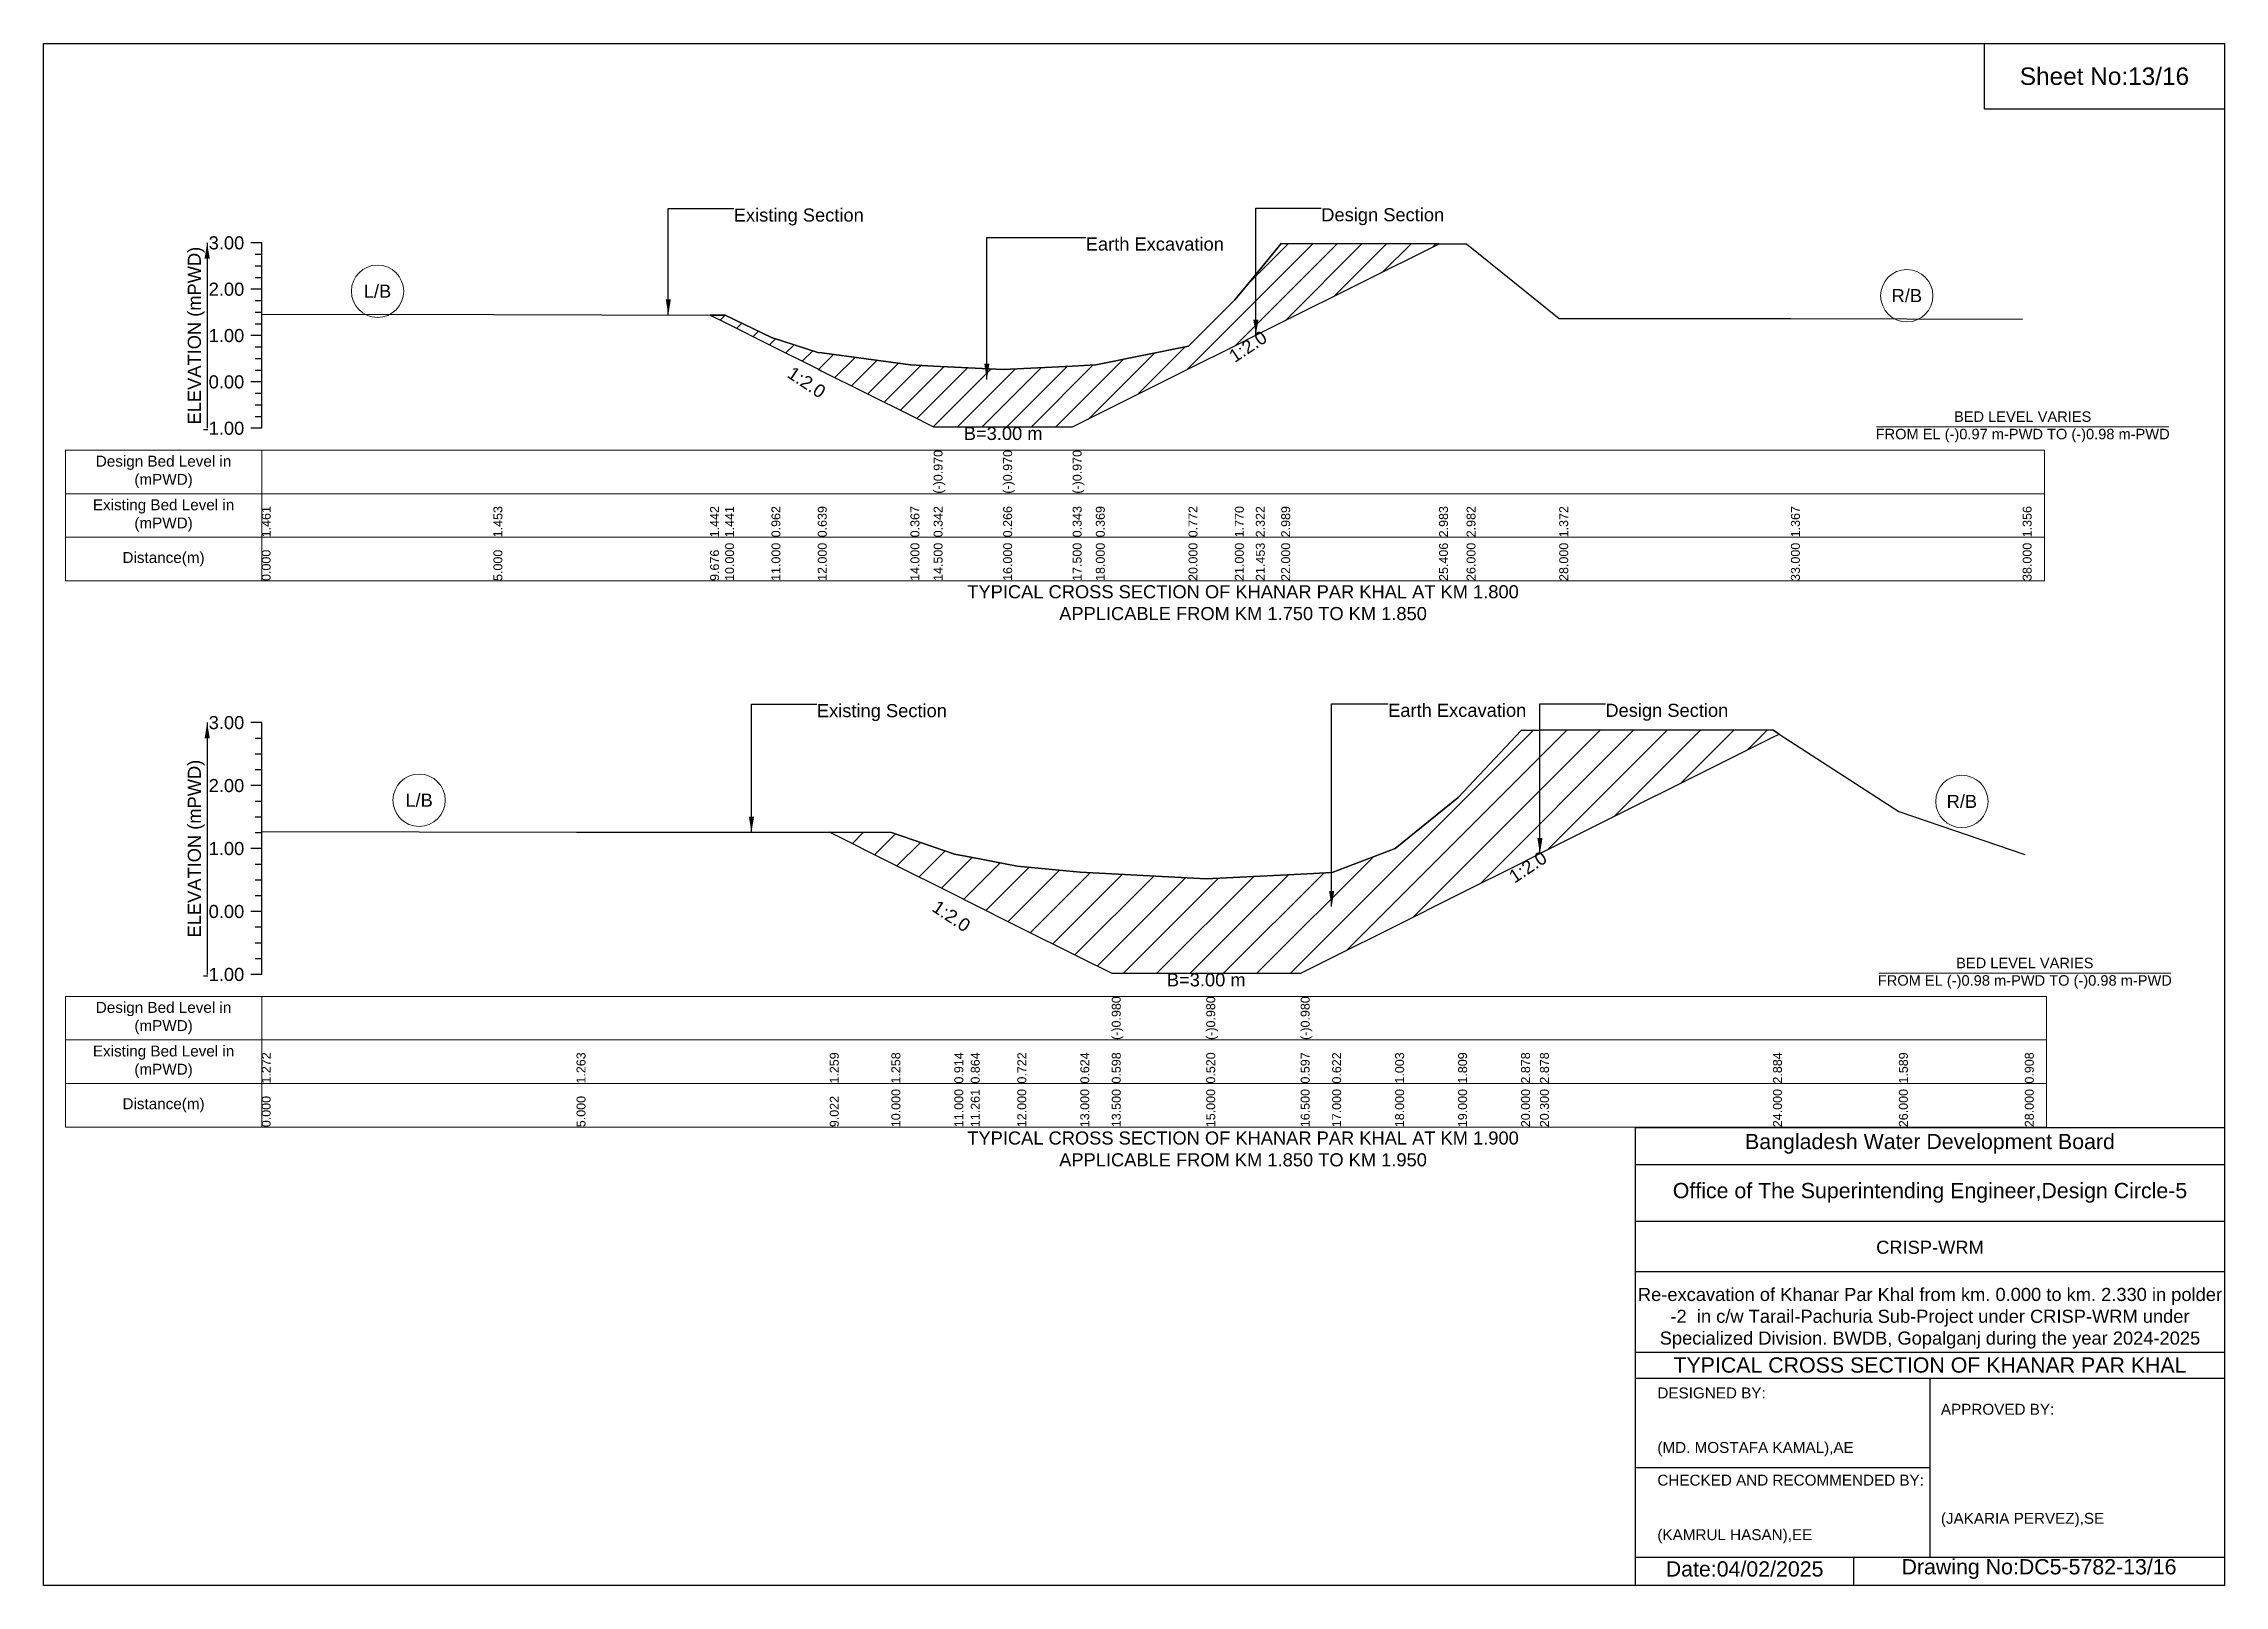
# Model space of a CAD drawing. Header units: inches. Extents: x 91000 to 268000, y -5656 to 7228.
# Drawn here: x 220000 to 228000, y -5656 to 0 of the extents above; entities that cross this region are included whole.
import ezdxf

# ---------------------------------------------------------------- set-up
doc = ezdxf.new("R2010")
doc.units = ezdxf.units.IN
doc.header["$LTSCALE"] = 7
doc.header["$MEASUREMENT"] = 0
for name, color, linetype, lineweight in [('Cross section Data Border', 7, 'Continuous', 9), ('Cross Section Labels', 7, 'Continuous', 9), ('Existing_Bed_Level for Xsection', 7, 'Continuous', 25)]:
    doc.layers.add(name, color=color, linetype=linetype, lineweight=lineweight)
doc.styles.get("Standard").update_dxf_attribs({"font": 'arial.ttf'})
doc.dimstyles.get("Standard").update_dxf_attribs({"dimtxt": 0.18, "dimasz": 0.18, "dimexe": 0.18, "dimexo": 0.0625, "dimgap": 0.09, "dimtad": 0, "dimtih": 1, "dimtoh": 1, "dimdec": 4, "dimzin": 0, "dimdsep": 46, "dimtxsty": 'Standard', "dimcen": 0.09, "dimadec": 0, "dimazin": 0, "dimtfac": 1, "dimtdec": 4, "dimtofl": 0, "dimtmove": 0, "dimatfit": 3, "dimfxl": 1, "dimtolj": 1, "dimtzin": 0, "dimarcsym": 0})

msp = doc.modelspace()

# ---------------------------------------------------------------- texts
at = {"attachment_point": 5}
for s, insert, char_height in [('Sheet No:13/16', (227560, -120), 64), ('Bangladesh Water Development Board', (226920, -4036), 56), ('Office of The Superintending Engineer,Design Circle-5', (226920, -4216), 56)]:
    msp.add_mtext(s, dxfattribs=dict(at, insert=insert, char_height=char_height))
for s, insert, char_height, width, attachment_point in [('CRISP-WRM', (226920, -4416), 48, 2240, 5), ('Re-excavation of Khanar Par Khal from km. 0.000 to km. 2.330 in polder -2  in c/w Tarail-Pachuria Sub-Project under CRISP-WRM under Specialized Division. BWDB, Gopalganj during the year 2024-2025', (226920, -4676), 48, 2160, 5), ('TYPICAL CROSS SECTION OF KHANAR PAR KHAL', (226920, -4848), 56, 2240, 5), ('DESIGNED BY:^J^J^J(MD. MOSTAFA KAMAL),AE', (225920, -5056), 40, 1120, 4), ('APPROVED BY:^J^J^J^J^J^J(JAKARIA PERVEZ),SE', (226960, -5216), 40, 1120, 4), ('CHECKED AND RECOMMENDED BY:^J^J^J(KAMRUL HASAN),EE', (225920, -5376), 40, 1120, 4), ('Date:04/02/2025', (226240, -5596), 56, 1120, 5), ('Drawing No:DC5-5782-13/16', (227320, -5596), 56, 1760, 5)]:
    msp.add_mtext(s, dxfattribs=dict(insert=insert, char_height=char_height, width=width, attachment_point=attachment_point))
at = {"layer": 'Cross section Data Border', "char_height": 40, "width": 640, "attachment_point": 5}
for s, insert in [('Design Bed Level in (mPWD)', (220440, -1571.2)), ('Existing Bed Level in (mPWD)', (220440, -1731.2)), ('Distance(m)', (220440, -1891.2)), ('Design Bed Level in (mPWD)', (220440, -3575.1)), ('Existing Bed Level in (mPWD)', (220440, -3735.1)), ('Distance(m)', (220440, -3895.1))]:
    msp.add_mtext(s, dxfattribs=dict(at, insert=insert))
at = {"layer": 'Cross Section Labels'}
for s, insert, char_height, attachment_point in [('Existing Section', (222531.7, -604.9), 48, 1), ('Design Section', (224687, -603.7), 48, 1), ('Earth Excavation', (223822.9, -711.2), 48, 1), ('L/B', (221225, -908.5), 48, 5), ('R/B', (226835, -924.8), 48, 5), ('BED LEVEL VARIES ^JFROM EL (-)0.97 m-PWD TO (-)0.98 m-PWD', (227260, -1406.1), 38.4, 5), ('B=3.00 m', (223520, -1406.1), 48, 2), ('TYPICAL CROSS SECTION OF KHANAR PAR KHAL AT KM 1.800^JAPPLICABLE FROM KM 1.750 TO KM 1.850', (224400, -2051.2), 48, 5), ('Existing Section', (222836.7, -2423), 48, 1), ('Earth Excavation', (224932.3, -2421.8), 48, 1), ('Design Section', (225729.2, -2421.8), 48, 1), ('L/B', (221377.5, -2775.8), 48, 5), ('R/B', (227037, -2780.2), 48, 5), ('BED LEVEL VARIES ^JFROM EL (-)0.98 m-PWD TO (-)0.98 m-PWD', (227268, -3410.5), 38.4, 5), ('B=3.00 m', (224265, -3410.5), 48, 2), ('TYPICAL CROSS SECTION OF KHANAR PAR KHAL AT KM 1.900^JAPPLICABLE FROM KM 1.850 TO KM 1.950', (224400, -4055.1), 48, 5)]:
    msp.add_mtext(s, dxfattribs=dict(at, insert=insert, char_height=char_height, attachment_point=attachment_point))
at = {"layer": 'Cross Section Labels', "char_height": 48, "attachment_point": 2}
for insert, rotation in [((224404.5, -1091.4), 33.69007), ((222812.5, -1222.4), 326.30993), ((225431.5, -3000.5), 33.69007), ((223343.5, -3180.8), 326.30993)]:
    msp.add_mtext('1:2.0', dxfattribs=dict(at, insert=insert, rotation=rotation))
at = {"layer": 'Existing_Bed_Level for Xsection', "char_height": 48, "attachment_point": 6}
for s, insert in [('3.00', (220736, -731.2)), ('2.00', (220736, -901.2)), ('1.00', (220736, -1071.2)), ('0.00', (220736, -1241.2)), ('-1.00', (220736, -1411.2)), ('3.00', (220736, -2491.1)), ('2.00', (220736, -2722.1)), ('1.00', (220736, -2953.1)), ('0.00', (220736, -3184.1)), ('-1.00', (220736, -3415.1))]:
    msp.add_mtext(s, dxfattribs=dict(at, insert=insert))
at = {"layer": 'Existing_Bed_Level for Xsection', "rotation": 90}
for s, insert, char_height, attachment_point in [('ELEVATION (mPWD)', (220560, -1071.2), 48, 5), ('(-)0.970', (223265, -1651.2), 32.8, 1), ('(-)0.970', (223520, -1651.2), 32.8, 1), ('(-)0.970', (223775, -1651.2), 32.8, 1), ('1.461', (220800, -1811.2), 32.8, 1), ('1.453', (221650, -1811.2), 32.8, 1), ('1.442', (222445, -1811.2), 32.8, 1), ('1.441', (222500, -1811.2), 32.8, 1), ('0.962', (222670, -1811.2), 32.8, 1), ('0.639', (222840, -1811.2), 32.8, 1), ('0.367', (223180, -1811.2), 32.8, 1), ('0.342', (223265, -1811.2), 32.8, 1), ('0.266', (223520, -1811.2), 32.8, 1), ('0.343', (223775, -1811.2), 32.8, 1), ('0.369', (223860, -1811.2), 32.8, 1), ('0.772', (224200, -1811.2), 32.8, 1), ('1.770', (224370, -1811.2), 32.8, 1), ('2.322', (224447, -1811.2), 32.8, 1), ('2.989', (224540, -1811.2), 32.8, 1), ('2.983', (225119, -1811.2), 32.8, 1), ('2.982', (225220, -1811.2), 32.8, 1), ('1.372', (225560, -1811.2), 32.8, 1), ('1.367', (226410, -1811.2), 32.8, 1), ('1.356', (227260, -1811.2), 32.8, 1), ('10.000', (222500, -1971.2), 32.8, 1), ('11.000', (222670, -1971.2), 32.8, 1), ('12.000', (222840, -1971.2), 32.8, 1), ('14.000', (223180, -1971.2), 32.8, 1), ('14.500', (223265, -1971.2), 32.8, 1), ('16.000', (223520, -1971.2), 32.8, 1), ('17.500', (223775, -1971.2), 32.8, 1), ('18.000', (223860, -1971.2), 32.8, 1), ('20.000', (224200, -1971.2), 32.8, 1), ('21.000', (224370, -1971.2), 32.8, 1), ('21.453', (224447, -1971.2), 32.8, 1), ('22.000', (224540, -1971.2), 32.8, 1), ('25.406', (225119, -1971.2), 32.8, 1), ('26.000', (225220, -1971.2), 32.8, 1), ('28.000', (225560, -1971.2), 32.8, 1), ('33.000', (226410, -1971.2), 32.8, 1), ('38.000', (227260, -1971.2), 32.8, 1), ('0.000', (220800, -1971.2), 32.8, 1), ('5.000', (221650, -1971.2), 32.8, 1), ('9.676', (222445, -1971.2), 32.8, 1), ('ELEVATION (mPWD)', (220560, -2953.1), 48, 5), ('(-)0.980', (223918.5, -3655.1), 32.8, 1), ('(-)0.980', (224265, -3655.1), 32.8, 1), ('(-)0.980', (224611.5, -3655.1), 32.8, 1), ('1.272', (220800, -3815.1), 32.8, 1), ('1.263', (221955, -3815.1), 32.8, 1), ('1.259', (222884.1, -3815.1), 32.8, 1), ('1.258', (223110, -3815.1), 32.8, 1), ('0.914', (223341, -3815.1), 32.8, 1), ('0.864', (223401.3, -3815.1), 32.8, 1), ('0.722', (223572, -3815.1), 32.8, 1), ('0.624', (223803, -3815.1), 32.8, 1), ('0.598', (223918.5, -3815.1), 32.8, 1), ('0.520', (224265, -3815.1), 32.8, 1), ('0.597', (224611.5, -3815.1), 32.8, 1), ('0.622', (224727, -3815.1), 32.8, 1), ('1.003', (224958, -3815.1), 32.8, 1), ('1.809', (225189, -3815.1), 32.8, 1), ('2.878', (225420, -3815.1), 32.8, 1), ('2.878', (225489.2, -3815.1), 32.8, 1), ('2.884', (226344, -3815.1), 32.8, 1), ('1.589', (226806, -3815.1), 32.8, 1), ('0.908', (227268, -3815.1), 32.8, 1), ('10.000', (223110, -3975.1), 32.8, 1), ('11.000', (223341, -3975.1), 32.8, 1), ('11.261', (223401.3, -3975.1), 32.8, 1), ('12.000', (223572, -3975.1), 32.8, 1), ('13.000', (223803, -3975.1), 32.8, 1), ('13.500', (223918.5, -3975.1), 32.8, 1), ('15.000', (224265, -3975.1), 32.8, 1), ('16.500', (224611.5, -3975.1), 32.8, 1), ('17.000', (224727, -3975.1), 32.8, 1), ('18.000', (224958, -3975.1), 32.8, 1), ('19.000', (225189, -3975.1), 32.8, 1), ('20.000', (225420, -3975.1), 32.8, 1), ('20.300', (225489.2, -3975.1), 32.8, 1), ('24.000', (226344, -3975.1), 32.8, 1), ('26.000', (226806, -3975.1), 32.8, 1), ('28.000', (227268, -3975.1), 32.8, 1), ('0.000', (220800, -3975.1), 32.8, 1), ('5.000', (221955, -3975.1), 32.8, 1), ('9.022', (222884.1, -3975.1), 32.8, 1)]:
    msp.add_mtext(s, dxfattribs=dict(at, insert=insert, char_height=char_height, attachment_point=attachment_point))

# ---------------------------------------------------------------- hatches: boundary and pattern name
at = {"layer": 'Existing_Bed_Level for Xsection'}
h = msp.add_hatch(dxfattribs=at)
h.set_pattern_fill('ANSI31', color=256, scale=510, style=0)
h.paths.add_polyline_path([(222445, -996.1), (222500, -1023.6), (222670, -1108.6), (222840, -1193.6), (222855, -1201.1), (223180, -1363.6), (223265, -1406.1), (223520, -1406.1), (223775, -1406.1), (223860, -1363.6), (224200, -1193.6), (224370, -1108.6), (224447, -1070.1), (224540, -1023.6), (225119, -734.1), (224540, -733.1), (224447, -846.4), (224370, -940.3), (224200, -1110), (223860, -1178.5), (223775, -1182.9), (223520, -1196), (223265, -1183.1), (223180, -1178.8), (222855, -1134.6), (222840, -1132.6), (222670, -1077.7), (222500, -996.2)])
h = msp.add_hatch(dxfattribs=at)
h.set_pattern_fill('ANSI31', color=256, scale=693, style=0)
h.paths.add_polyline_path([(222884.1, -2893.3), (223110, -3006.2), (223341, -3121.8), (223401.3, -3151.9), (223572, -3237.2), (223803, -3352.8), (223918.5, -3410.5), (224265, -3410.5), (224611.5, -3410.5), (224727, -3352.8), (224958, -3237.2), (225189, -3121.8), (225420, -3006.2), (225489.2, -2971.6), (226344, -2544.2), (226366.9, -2532.8), (226344, -2517.9), (225489.2, -2519.2), (225420, -2519.3), (225189, -2766.2), (224958, -2952.4), (224727, -3040.4), (224611.5, -3046.3), (224265, -3064), (223918.5, -3046), (223803, -3040), (223572, -3017.3), (223401.3, -2984.6), (223341, -2973), (223110, -2893.5)])

# ---------------------------------------------------------------- linework, layer by layer
for points in [[(220000, 0), (228000, 0), (228000, -5656), (220000, -5656)], [(227120, 0), (228000, 0), (228000, -240), (227120, -240)]]:
    msp.add_lwpolyline(points, close=True)
for points in [[(225840, -5656), (225840, -3976), (228000, -3976)], [(225840, -4112), (228000, -4112)], [(225840, -4320), (228000, -4320)], [(225840, -4504), (228000, -4504)], [(225840, -4800), (228000, -4800)], [(225840, -4896), (228000, -4896)], [(226920, -4896), (226920, -5552)], [(225840, -5224), (226920, -5224)], [(225840, -5552), (228000, -5552)], [(226640, -5552), (226640, -5656)]]:
    msp.add_lwpolyline(points)
at = {"layer": 'Cross section Data Border'}
for points in [[(220080, -1491.2), (227340, -1491.2), (227340, -1971.2), (220080, -1971.2)], [(220080, -3495.1), (227348, -3495.1), (227348, -3975.1), (220080, -3975.1)]]:
    msp.add_lwpolyline(points, close=True, dxfattribs=at)
for points in [[(220800, -1491.2), (220800, -1971.2)], [(220080, -1651.2), (227340, -1651.2)], [(220080, -1811.2), (227340, -1811.2)], [(220800, -3495.1), (220800, -3975.1)], [(220080, -3655.1), (227348, -3655.1)], [(220080, -3815.1), (227348, -3815.1)]]:
    msp.add_lwpolyline(points, dxfattribs=at)
at = {"layer": 'Cross Section Labels'}
for points in [[(226724.2, -1406.1), (227795.8, -1406.1)], [(226732.2, -3410.5), (227803.8, -3410.5)]]:
    msp.add_lwpolyline(points, dxfattribs=at)
for centre in [(221225, -908.5), (226835, -924.8), (221377.5, -2775.8), (227037, -2780.2)]:
    msp.add_circle(centre, 96, dxfattribs=at)
at = {"layer": 'Existing_Bed_Level for Xsection'}
for points in [[(220800, -731.2), (220760, -731.2)], [(220800, -773.7), (220776, -773.7)], [(220800, -1411.2), (220800, -1241.2), (220800, -1071.2), (220800, -901.2), (220800, -731.2)], [(220800, -992.9), (221650, -994.2), (222445, -996.1), (222500, -996.2), (222670, -1077.7), (222840, -1132.6), (222855, -1134.6), (223180, -1178.8), (223265, -1183.1), (223265, -1183.1), (223520, -1196), (223520, -1196), (223775, -1182.9), (223775, -1182.9), (223860, -1178.5), (224200, -1110), (224370, -940.3), (224447, -846.4), (224540, -733.1), (225119, -734.1), (225220, -734.3), (225560, -1008), (226410, -1008.8), (227260, -1010.7)], [(220800, -816.2), (220776, -816.2)], [(220800, -858.7), (220776, -858.7)], [(220800, -901.2), (220760, -901.2)], [(220800, -943.7), (220776, -943.7)], [(220800, -986.2), (220776, -986.2)], [(220800, -1028.7), (220776, -1028.7)], [(220800, -1071.2), (220760, -1071.2)], [(220800, -1113.7), (220776, -1113.7)], [(220800, -1156.2), (220776, -1156.2)], [(220800, -1198.7), (220776, -1198.7)], [(220800, -1241.2), (220760, -1241.2)], [(220800, -1283.7), (220776, -1283.7)], [(220800, -1326.2), (220776, -1326.2)], [(220800, -1411.2), (220760, -1411.2)], [(220800, -1368.7), (220776, -1368.7)], [(220800, -2491.1), (220760, -2491.1)], [(220800, -2548.9), (220776, -2548.9)], [(220800, -3415.1), (220800, -3184.1), (220800, -2953.1), (220800, -2722.1), (220800, -2491.1)], [(220800, -2890.3), (221955, -2892.4), (222884.1, -2893.3), (223110, -2893.5), (223341, -2973), (223401.3, -2984.6), (223572, -3017.3), (223803, -3040), (223918.5, -3046), (223918.5, -3046), (224265, -3064), (224265, -3064), (224611.5, -3046.3), (224611.5, -3046.3), (224727, -3040.4), (224958, -2952.4), (225189, -2766.2), (225420, -2519.3), (225489.2, -2519.2), (226344, -2517.9), (226366.9, -2532.8), (226806, -2817.1), (227268, -2974.4)], [(220800, -2606.6), (220776, -2606.6)], [(220800, -2664.4), (220776, -2664.4)], [(220800, -2722.1), (220760, -2722.1)], [(220800, -2779.9), (220776, -2779.9)], [(220800, -2837.6), (220776, -2837.6)], [(220800, -2953.1), (220760, -2953.1)], [(220800, -2895.4), (220776, -2895.4)], [(220800, -3010.9), (220776, -3010.9)], [(220800, -3068.6), (220776, -3068.6)], [(220800, -3184.1), (220760, -3184.1)], [(220800, -3126.4), (220776, -3126.4)], [(220800, -3241.9), (220776, -3241.9)], [(220800, -3299.6), (220776, -3299.6)], [(220800, -3357.4), (220776, -3357.4)], [(220800, -3415.1), (220760, -3415.1)]]:
    msp.add_lwpolyline(points, dxfattribs=at)
for points in [[(222445, -996.1), (222500, -1023.6), (222670, -1108.6), (222840, -1193.6), (222855, -1201.1), (223180, -1363.6), (223265, -1406.1), (223265, -1406.1), (223520, -1406.1), (223520, -1406.1), (223775, -1406.1), (223775, -1406.1), (223860, -1363.6), (224200, -1193.6), (224370, -1108.6), (224447, -1070.1), (224540, -1023.6), (225119, -734.1), (225119, -734.1), (225119, -734.1), (224540, -733.1), (224447, -846.4), (224370, -940.3), (224200, -1110), (223860, -1178.5), (223775, -1182.9), (223775, -1182.9), (223520, -1196), (223520, -1196), (223265, -1183.1), (223265, -1183.1), (223180, -1178.8), (222855, -1134.6), (222840, -1132.6), (222670, -1077.7), (222500, -996.2)], [(222884.1, -2893.3), (223110, -3006.2), (223341, -3121.8), (223401.3, -3151.9), (223572, -3237.2), (223803, -3352.8), (223918.5, -3410.5), (223918.5, -3410.5), (224265, -3410.5), (224265, -3410.5), (224611.5, -3410.5), (224611.5, -3410.5), (224727, -3352.8), (224958, -3237.2), (225189, -3121.8), (225420, -3006.2), (225489.2, -2971.6), (226344, -2544.2), (226366.9, -2532.8), (226344, -2517.9), (225489.2, -2519.2), (225420, -2519.3), (225189, -2766.2), (224958, -2952.4), (224727, -3040.4), (224611.5, -3046.3), (224611.5, -3046.3), (224265, -3064), (224265, -3064), (223918.5, -3046), (223918.5, -3046), (223803, -3040), (223572, -3017.3), (223401.3, -2984.6), (223341, -2973), (223110, -2893.5)]]:
    msp.add_lwpolyline(points, close=True, dxfattribs=at)

msp.set_redraw_order([(e.dxf.handle, doc.entitydb.next_handle()) for e in msp.query("TEXT MTEXT ATTDEF DIMENSION ARC_DIMENSION")])  # texts and dimensions are drawn at this point

# ---------------------------------------------------------------- leaders
at = {"layer": 'Cross Section Labels', "annotation_type": 0, "has_hookline": 1, "hookline_direction": 0}
for points, text_width in [([(222291.7, -995.4), (222291.7, -604.9), (222531.6, -604.9)], 467.2), ([(224447, -1070.1), (224447, -603.7), (224686.9, -603.7)], 441.2), ([(223460.2, -1232.3), (223460.2, -711.2), (223822.8, -711.2)], 497), ([(222596.7, -2893.5), (222596.7, -2423), (222836.6, -2423)], 467.2), ([(224725.1, -3166.1), (224725.1, -2421.8), (224932.2, -2421.8)], 497), ([(225489.2, -2971.6), (225489.2, -2421.8), (225729.1, -2421.8)], 441.2)]:
    msp.add_leader(points, dimstyle='Standard', override={"dimasz": 57.6}, dxfattribs=dict(at, text_width=text_width))
at = {"layer": 'Existing_Bed_Level for Xsection'}
for points in [[(220600, -731.2), (220600, -1411.2)], [(220600, -2491.1), (220600, -3415.1)]]:
    msp.add_leader(points, dimstyle='Standard', override={"dimasz": 57.6}, dxfattribs=at)

doc.saveas('drawing.dxf')
